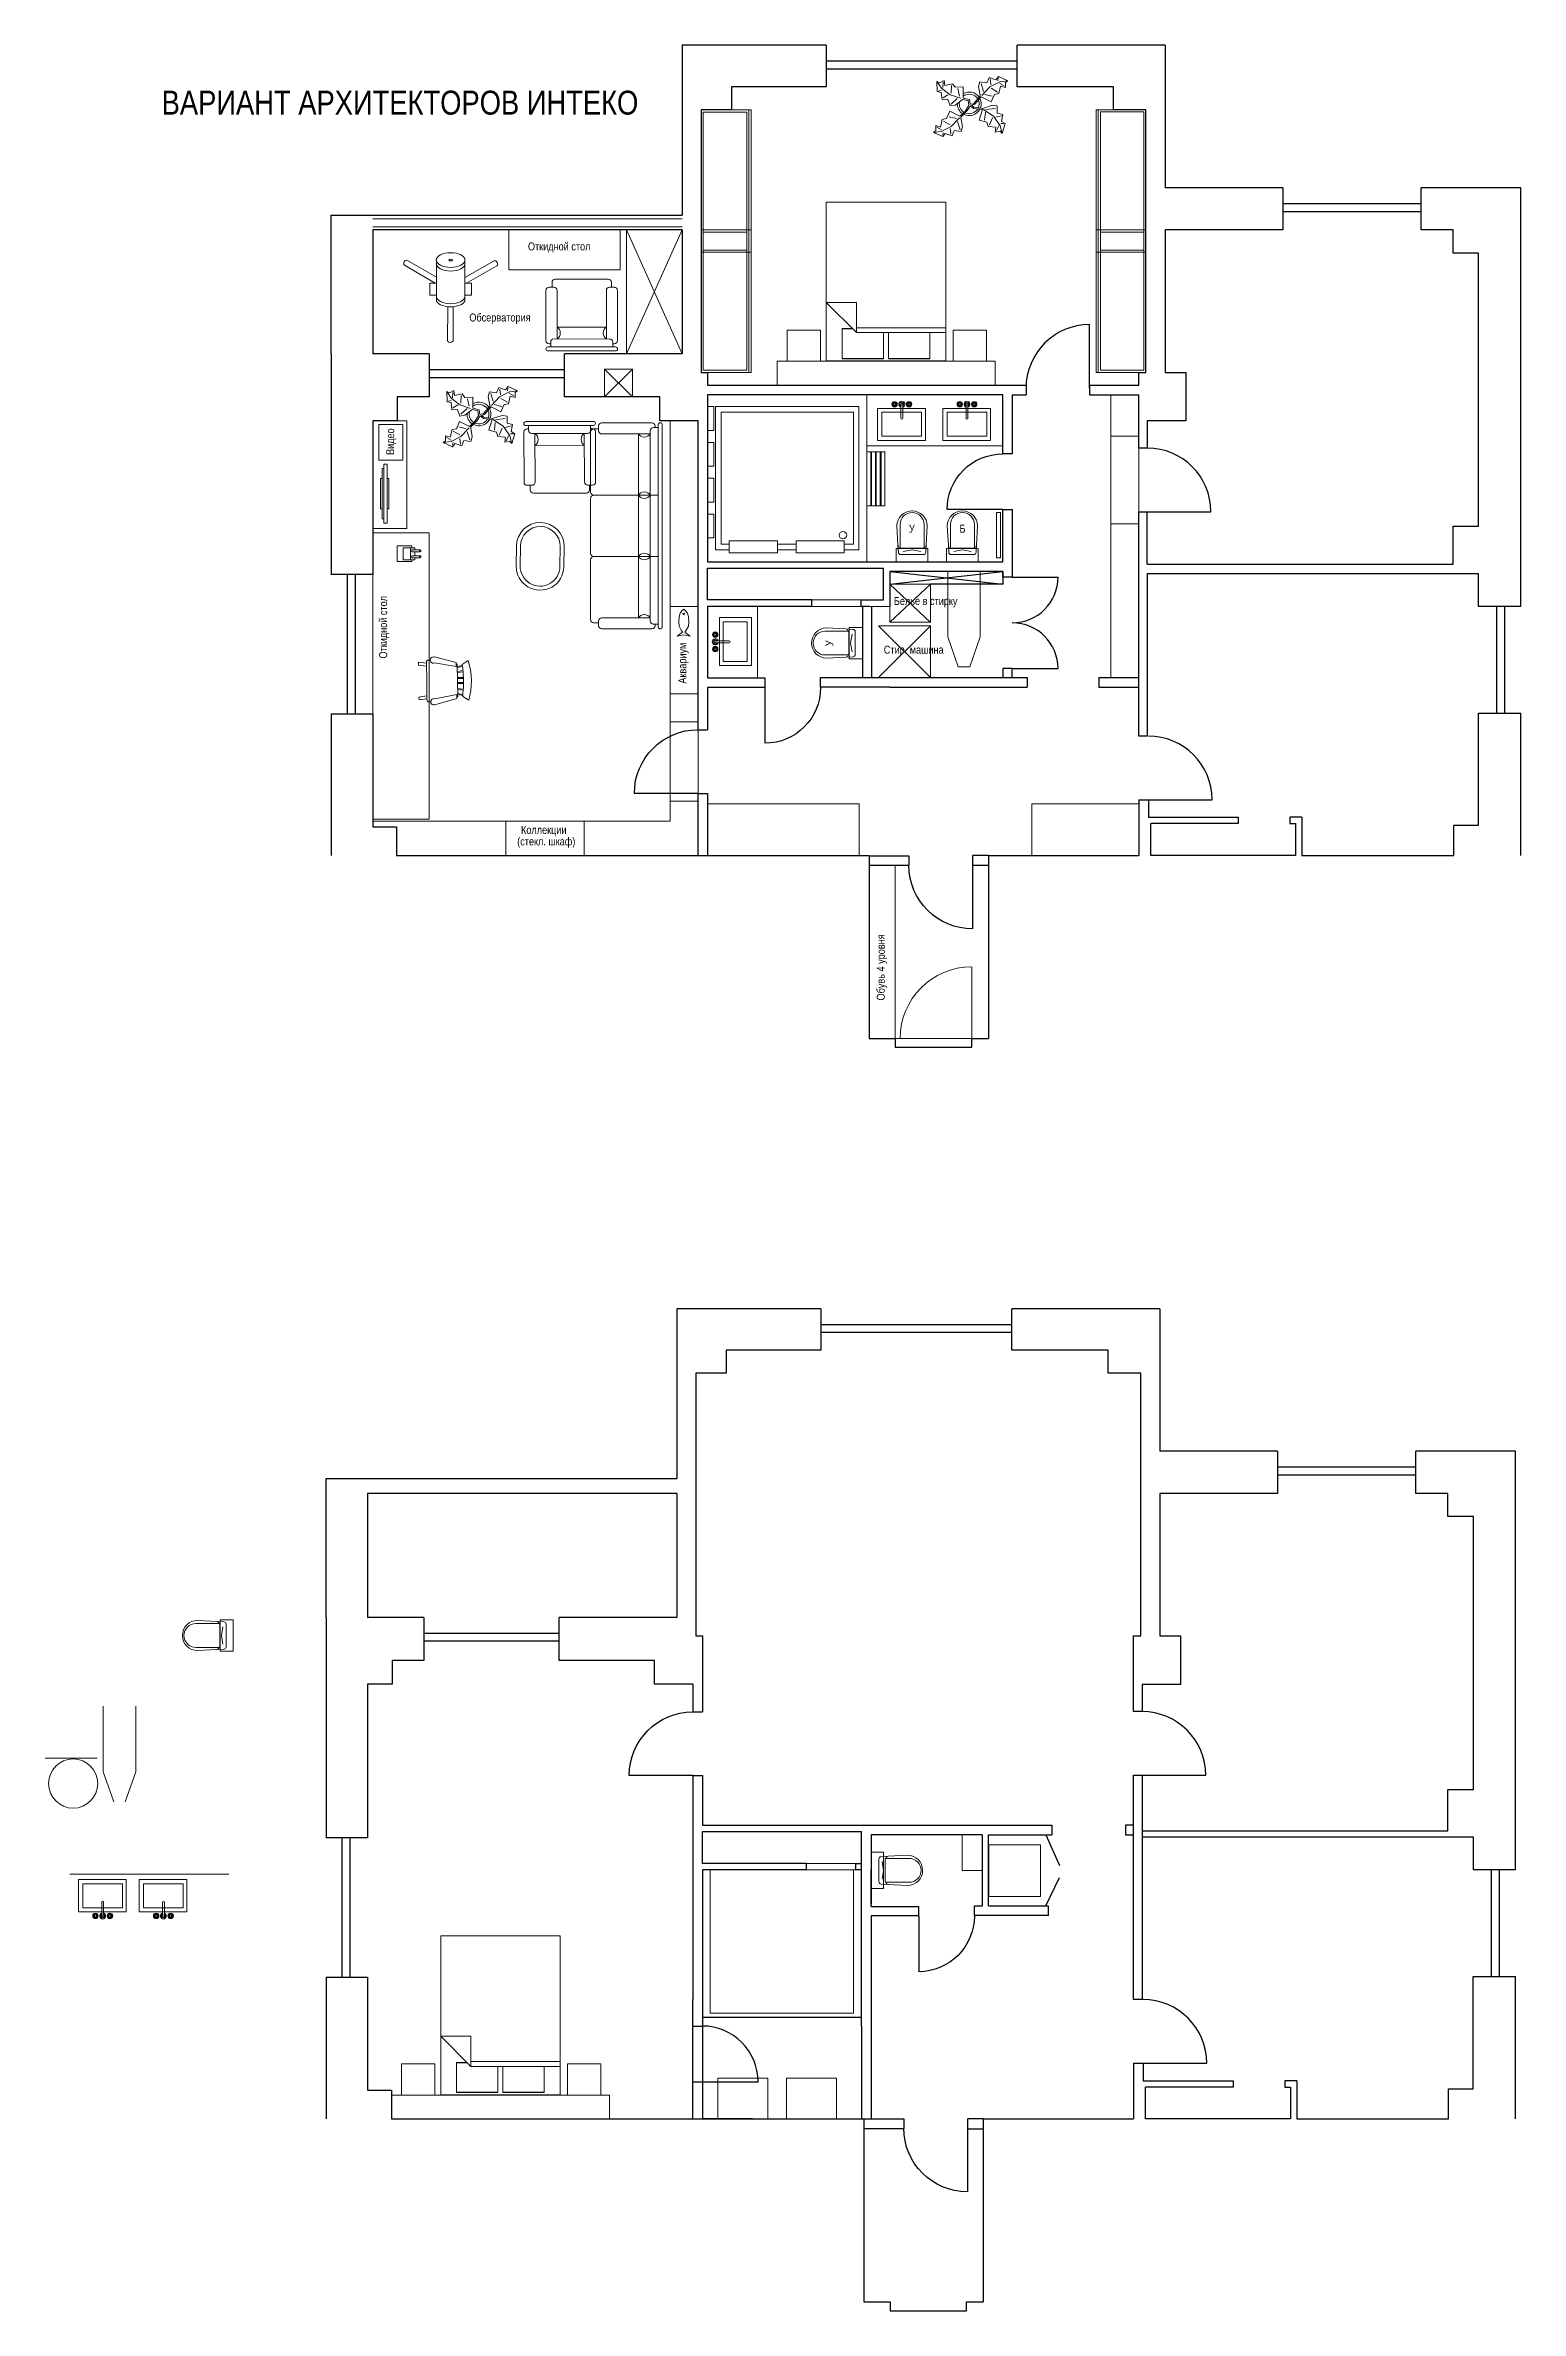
# Model space of a CAD drawing. Header units: inches. Extents: x -1596095 to 1052762, y -907497 to 506843.
# Drawn here: x -270357 to -251814, y -499036 to -470569 of the extents above; entities that cross this region are included whole.
import ezdxf

# ---------------------------------------------------------------- set-up
doc = ezdxf.new("R2010")
doc.units = ezdxf.units.IN
doc.header["$LTSCALE"] = 25
doc.header["$MEASUREMENT"] = 0
doc.layers.add('LAYER_1', color=7, linetype='Continuous')
doc.layers.add('Двери', color=7, linetype='Continuous')
for name, color, linetype, lineweight in [('МЕБЕЛЬ', 5, 'Continuous', 9), ('Названия', 7, 'Continuous', 30), ('Размеры', 1, 'Continuous', 9), ('Стены', 7, 'Continuous', 30)]:
    doc.layers.add(name, color=color, linetype=linetype, lineweight=lineweight)
doc.layers.get('Размеры').off()
doc.styles.get("Standard").update_dxf_attribs({"font": 'ARIALN.TTF'})

msp = doc.modelspace()

# ---------------------------------------------------------------- texts
at = {"layer": 'МЕБЕЛЬ', "color": 5, "ltscale": 3}
for s, p in [('Откидной стол', (-264291.1, -473146.2)), ('(стекл. шкаф)', (-264425.9, -480622.6)), ('Коллекции', (-264377.4, -480478.5))]:
    msp.add_text(s, height=100, dxfattribs=at).set_placement(p)
at = {"layer": 'МЕБЕЛЬ', "ltscale": 3}
for s, p in [('Обсерватория', (-265027.7, -474039.3)), ('Белье в стирку', (-259691.7, -477601.5)), ('Стир. машина', (-259818.6, -478213.3))]:
    msp.add_text(s, height=100, dxfattribs=at).set_placement(p)
at = {"layer": 'МЕБЕЛЬ', "color": 5, "ltscale": 3}
for s, p in [('Видео', (-265972.3, -475716.8)), ('Откидной стол', (-266060.8, -478274.2)), ('Аквариум', (-262300.8, -478590.2)), ('Обувь 4 уровня ', (-259806.5, -482571.8))]:
    msp.add_text(s, height=100, rotation=90, dxfattribs=at).set_placement(p)
at = {"layer": 'Названия', "ltscale": 3}
msp.add_text('ВАРИАНТ АРХИТЕКТОРОВ ИНТЕКО', height=300, dxfattribs=at).set_placement((-268894.6, -471439.2))

# ---------------------------------------------------------------- blocks, each defined once
blk = doc.blocks.new('A$C5D42457A')
at = {"color": 5, "linetype": 'Continuous', "lineweight": 9}
for p, q in [((-2000, -2011), (-2000, -511)), ((-2000, -511), (0, -511)), ((-420, -1631), (-420, -511)), ((-360, -511), (-360, -1631)), ((-360, -711), (-30, -711)), ((-30, -1231), (-360, -1231)), ((-360, -1291), (-30, -1291)), ((-740, -2011), (-360, -1631)), ((-740, -1631), (-740, -2011)), ((-360, -1631), (-740, -1631)), ((-30, -1811), (-410, -1811)), ((0, -2011), (-2000, -2011))]:
    blk.add_line(p, q, dxfattribs=at)
at = {"color": 5, "linetype": 'Continuous'}
for p, q in [((0, -511), (0, -2011)), ((-30, -711), (-30, -1231)), ((-30, -1291), (-30, -1811)), ((-410, -1811), (-410, -1681))]:
    blk.add_line(p, q, dxfattribs=at)
at = {"layer": 'МЕБЕЛЬ', "color": 5, "lineweight": 9, "ltscale": 3}
for points in [[(-390, 0), (0, 0), (0, -419), (-390, -419)], [(-390, -2086), (0, -2086), (0, -2505), (-390, -2505)]]:
    blk.add_lwpolyline(points, close=True, dxfattribs=at)
blk = doc.blocks.new('A$C7BB85279')
at = {"layer": 'МЕБЕЛЬ', "color": 5, "ltscale": 3}
for points in [[(600, 0), (600, -1790), (0, -1790), (0, 0)], [(600, 0), (600, -1790), (627, -1790), (627, 0)], [(573, -28), (573, -1763), (26, -1763), (26, -28)]]:
    blk.add_lwpolyline(points, close=True, dxfattribs=at)
blk = doc.blocks.new('A$C5E3C5713')
at = {"layer": 'МЕБЕЛЬ', "color": 5, "ltscale": 3}
for points in [[(600, 0), (600, -1790), (0, -1790), (0, 0)], [(600, 0), (600, -1790), (627, -1790), (627, 0)], [(573, -28), (573, -1763), (26, -1763), (26, -28)]]:
    blk.add_lwpolyline(points, close=True, dxfattribs=at)
blk = doc.blocks.new('A$C739D3680')
at = {"layer": 'МЕБЕЛЬ', "color": 5, "ltscale": 3}
for points in [[(600, 0), (600, -1790), (0, -1790), (0, 0)], [(600, 0), (600, -1790), (627, -1790), (627, 0)], [(573, -28), (573, -1763), (26, -1763), (26, -28)]]:
    blk.add_lwpolyline(points, close=True, dxfattribs=at)
blk = doc.blocks.new('A$C025A23B8')
at = {"layer": 'Двери', "ltscale": 3}
blk.add_line((0, 0), (-800, 0), dxfattribs=at)
blk.add_arc((0, 0), 800, 180, 270, dxfattribs=at)
blk = doc.blocks.new('_ArchTick')
at = {"color": 0, "linetype": 'ByBlock', "const_width": 0.15}
blk.add_lwpolyline([(-0.5, -0.5), (0.5, 0.5)], dxfattribs=at)
blk = doc.blocks.new('A$C30664437')
for p, q in [((-103, 3), (-109, 3)), ((-94, 12), (-94, 19)), ((-88, 12), (-88, 19)), ((-79, 3), (-72, 3)), ((-12, 22), (-12, 174)), ((12, 174), (12, 22)), ((79, 3), (72, 3)), ((88, 12), (88, 19)), ((94, 12), (94, 19)), ((103, 3), (109, 3)), ((-103, -3), (-109, -3)), ((-94, -12), (-94, -19)), ((-88, -12), (-88, -19)), ((-79, -3), (-72, -3)), ((79, -3), (72, -3)), ((88, -12), (88, -19)), ((94, -12), (94, -19)), ((103, -3), (109, -3))]:
    blk.add_line(p, q)
for centre, radius in [((-91, 0), 34.4), ((-116, 0), 6.99), ((-91, 0), 12.5), ((-91, 25), 6.99), ((-66, 0), 6.99), ((0, 0), 12.5), ((91, 0), 34.4), ((66, 0), 6.99), ((91, 0), 12.5), ((91, 25), 6.99), ((116, 0), 6.99), ((-91, -25), 6.99), ((91, -25), 6.99)]:
    blk.add_circle(centre, radius)
for centre, radius, start, end in [((-91, 0), 25, 106.0953, 163.7658), ((-91, 0), 25, 15.9116, 73.88), ((0, 0), 37.5, 109.6397, 70.3486), ((0, 0), 25, 120.2446, 59.6569), ((0, 174), 12.5, 0, 180), ((91, 0), 25, 105.9211, 163.5587), ((91, 0), 25, 15.7907, 74.7593), ((-91, 0), 25, 195.7907, 254.7593), ((-91, 0), 25, 285.9211, 343.5587), ((91, 0), 25, 195.9116, 253.88), ((91, 0), 25, 286.0953, 343.7658)]:
    blk.add_arc(centre, radius, start, end)
at = {"layer": 'МЕБЕЛЬ', "ltscale": 3, "xscale": 0.03937007873901166, "yscale": 0.03937007873901166, "zscale": 0.03937007873901166}
blk.add_blockref('_ArchTick', (13, 22), dxfattribs=at)
blk = doc.blocks.new('A$C08470E14')
at = {"layer": 'МЕБЕЛЬ', "ltscale": 3}
for points in [[(600, -404), (0, -404), (0, 0), (600, 0)], [(547, -351), (47, -351), (47, -49), (547, -49)]]:
    blk.add_lwpolyline(points, close=True, dxfattribs=at)
at = {"layer": 'МЕБЕЛЬ', "ltscale": 3, "rotation": 180}
blk.add_blockref('A$C30664437', (296, 52), dxfattribs=at)
blk = doc.blocks.new('A$C27866716')
at = {"layer": 'МЕБЕЛЬ', "ltscale": 3}
for points in [[(600, -404), (0, -404), (0, 0), (600, 0)], [(547, -351), (47, -351), (47, -49), (547, -49)]]:
    blk.add_lwpolyline(points, close=True, dxfattribs=at)
at = {"layer": 'МЕБЕЛЬ', "ltscale": 3, "rotation": 180}
blk.add_blockref('A$C30664437', (296, 52), dxfattribs=at)
blk = doc.blocks.new('A$C2E9B66EA')
at = {"layer": 'Двери', "ltscale": 3}
blk.add_line((0, 0), (700, 0), dxfattribs=at)
blk.add_arc((0, 0), 700, 270, 0, dxfattribs=at)
blk = doc.blocks.new('A$C72FA27D4')
at = {"layer": 'МЕБЕЛЬ', "ltscale": 3}
for p, q in [((0, 410), (823, 410)), ((824, 410), (1200, 277)), ((824, 0), (0, 0)), ((824, 0), (1200, 133))]:
    blk.add_line(p, q, dxfattribs=at)
blk = doc.blocks.new('A$C1B43068F')
at = {"layer": 'МЕБЕЛЬ'}
for p, q in [((0, 332), (0, 48)), ((28, 362), (118, 367)), ((40, 300), (60, 190)), ((80, 330), (80, 50)), ((90, 340), (380, 340)), ((118, 367), (360, 380)), ((28, 18), (118, 13)), ((60, 190), (40, 80)), ((90, 40), (380, 40)), ((118, 13), (360, 0))]:
    blk.add_line(p, q, dxfattribs=at)
for centre, radius, start, end in [((30, 332), 30, 93.1692, 179.9894), ((90, 330), 10, 89.9894, 179.9894), ((120, 337), 30, 93.1692, 173.5211), ((360, 190), 190, 269.9894, 89.9894), ((380, 190), 150, 269.9894, 89.9894), ((30, 48), 30, 179.9894, 266.8095), ((90, 50), 10, 179.9894, 269.9894), ((120, 43), 30, 186.4576, 266.8095)]:
    blk.add_arc(centre, radius, start, end, dxfattribs=at)
blk = doc.blocks.new('A$C5A3845E5')
at = {"layer": 'МЕБЕЛЬ', "ltscale": 3}
blk.add_lwpolyline([(0, 167), (395, 167), (395, 0), (0, 0)], close=True, dxfattribs=at)
at = {"layer": 'Размеры', "ltscale": 3, "rotation": 89.99627095683446}
blk.add_blockref('A$C1B43068F', (389, 90), dxfattribs=at)
blk = doc.blocks.new('A$C451F4DEC')
at = {"layer": 'Размеры', "ltscale": 3, "rotation": 89.99627095683446}
blk.add_blockref('A$C1B43068F', (18, -28), dxfattribs=at)
blk = doc.blocks.new('A$C47374DA8')
at = {"layer": 'МЕБЕЛЬ', "ltscale": 3, "rotation": 90}
blk.add_blockref('A$C451F4DEC', (522, 361), dxfattribs=at)
blk = doc.blocks.new('A$C7D656A52')
at = {"layer": 'МЕБЕЛЬ', "ltscale": 3}
blk.add_lwpolyline([(0, 0), (630, 0), (630, 510), (0, 510)], close=True, dxfattribs=at)
blk = doc.blocks.new('POLTRONANINO')
at = {"layer": 'МЕБЕЛЬ'}
for p, q in [((-373, 860), (-373, 800)), ((-333, 900), (333, 900)), ((373, 860), (373, 800)), ((-450, 130), (-450, 760)), ((-410, 800), (-350, 800)), ((-310, 760), (-310, 150)), ((310, 760), (310, 150)), ((410, 800), (350, 800)), ((450, 130), (450, 760)), ((310, 300), (-310, 300)), ((425, 50), (-425, 50)), ((425, 0), (-425, 0)), ((-410, 90), (-390, 90)), ((-390, 50), (-390, 110)), ((-350, 150), (350, 150)), ((390, 50), (390, 110)), ((410, 90), (390, 90))]:
    blk.add_line(p, q, dxfattribs=at)
for centre, radius, start, end in [((-333, 860), 40, 90, 180), ((333, 860), 40, 0, 90), ((-410, 760), 40, 90, 180), ((-350, 760), 40, 0, 90), ((350, 760), 40, 90, 180), ((410, 760), 40, 0, 90), ((-360, 225), 90.3, 303.855, 56.145), ((360, 225), 90.3, 123.855, 236.145), ((-410, 130), 40, 180, 270), ((-425, 25), 25, 90, 270), ((-350, 110), 40, 90, 180), ((350, 110), 40, 0, 90), ((410, 130), 40, 270, 0), ((425, 25), 25, 270, 90)]:
    blk.add_arc(centre, radius, start, end, dxfattribs=at)
blk = doc.blocks.new('A$C095D140C')
at = {"layer": 'МЕБЕЛЬ', "linetype": 'Continuous'}
for p, q in [((0, 550), (0, 300)), ((50, 550), (50, 300)), ((550, 550), (550, 300)), ((600, 550), (600, 300))]:
    blk.add_line(p, q, dxfattribs=at)
at = {"layer": 'МЕБЕЛЬ'}
for centre, radius, start, end in [((300, 550), 300, 0, 180), ((300, 550), 250, 0, 180), ((300, 300), 300, 180, 0), ((300, 300), 250, 180, 0)]:
    blk.add_arc(centre, radius, start, end, dxfattribs=at)
blk = doc.blocks.new('A$C2E6314C3')
at = {"layer": 'МЕБЕЛЬ'}
for p, q in [((770, 2590), (140, 2590)), ((850, 2565), (850, 25)), ((900, 2565), (900, 25)), ((0, 1720), (0, 2473)), ((40, 2513), (100, 2513)), ((40, 2513), (100, 2513)), ((100, 2550), (100, 2490)), ((140, 2450), (750, 2450)), ((140, 2450), (750, 2450)), ((750, 2450), (140, 2450)), ((600, 2450), (600, 140)), ((750, 100), (750, 2490)), ((850, 2530), (790, 2530)), ((810, 2550), (810, 2530)), ((0, 950), (0, 1640)), ((850, 1680), (40, 1680)), ((140, 1680), (750, 1680)), ((0, 870), (0, 117)), ((850, 910), (40, 910)), ((40, 77), (100, 77)), ((100, 40), (100, 100)), ((140, 140), (750, 140)), ((850, 60), (790, 60)), ((810, 40), (810, 60)), ((770, 0), (140, 0))]:
    blk.add_line(p, q, dxfattribs=at)
for centre, radius, start, end in [((140, 2550), 40, 90, 180), ((770, 2550), 40, 0, 90), ((875, 2565), 25, 0, 180), ((40, 2473), 40, 90, 180), ((40, 2473), 40, 90, 180), ((140, 2490), 40, 180, 270), ((140, 2490), 40, 180, 270), ((675, 2500), 90.3, 213.855, 326.145), ((790, 2490), 40, 90, 180), ((40, 1720), 40, 180, 270), ((675, 1630), 90.3, 33.855, 146.145), ((40, 1640), 40, 90, 180), ((675, 1730), 90.3, 213.855, 326.145), ((40, 950), 40, 180, 270), ((40, 870), 40, 90, 180), ((675, 860), 90.3, 33.855, 146.145), ((675, 960), 90.3, 213.855, 326.145), ((40, 117), 40, 180, 270), ((140, 100), 40, 90, 180), ((140, 40), 40, 180, 270), ((675, 90), 90.3, 33.855, 146.145), ((790, 100), 40, 180, 270), ((770, 40), 40, 270, 0), ((875, 25), 25, 180, 0)]:
    blk.add_arc(centre, radius, start, end, dxfattribs=at)
blk = doc.blocks.new('Растение')
at = {"linetype": 'Continuous'}
for p, q in [((-16.2005, 11.4774), (-13.9899, 8.1064)), ((-16.2005, 11.4774), (-14.8639, 10.7964)), ((-16.0159, 6.3329), (-16.2005, 11.4774)), ((-14.8639, 10.7964), (-12.6195, 11.8975)), ((-12.6195, 11.8975), (-12.1909, 9.4345)), ((8.8871, 10.7908), (9.9809, 13.4933)), ((9.9809, 13.4933), (13.3837, 12.301)), ((10.5828, 12.6946), (10.8893, 9.7953)), ((13.3837, 12.301), (14.68, 13.9039)), ((14.5816, 13.2037), (14.3848, 11.8033)), ((14.68, 13.9039), (19.3848, 11.8146)), ((19.3848, 11.8146), (15.3859, 11.3055)), ((19.3848, 11.8146), (18.1868, 10.9119)), ((-14.0069, 5.8704), (-16.0159, 6.3329)), ((-15.3434, 6.5514), (-13.9984, 6.9884)), ((-13.5868, 2.2894), (-14.0069, 5.8704)), ((-13.9899, 8.1064), (-9.5434, 4.7185)), ((-10.6784, 2.491), (-13.5868, 2.2894)), ((-13.3174, 8.325), (-13.0735, 11.0065)), ((-13.1329, 3.1804), (-10.6614, 4.727)), ((-12.1909, 9.4345), (-8.3829, 10.3)), ((-9.5858, -0.8715), (-10.6784, 2.491)), ((-9.5434, 4.7185), (-4.1917, 2.9888)), ((-9.1318, 0.0195), (-5.9793, 2.9025)), ((-8.8369, 9.409), (-9.0894, 5.6095)), ((-8.3829, 10.3), (-7.0549, 8.501)), ((-7.1228, -0.443), (-3.5248, 2.2131)), ((-7.0549, 8.501), (-3.0284, 8.6941)), ((-4.8529, 4.012), (-5.7184, 7.82)), ((-3.5248, 2.2131), (-3.3011, 2.4355)), ((-3.3011, 2.4355), (-0.5306, 1.7947)), ((-3.0284, 8.6941), (-3.0709, 3.1041)), ((-3.0709, 3.1041), (0.0797, 2.3163)), ((-0.5306, 1.7947), (-0.2255, -0.5527)), ((-0.5306, 1.7947), (-0.5306, 1.7947)), ((0.0797, 2.3163), (0.4866, -0.031)), ((0.4866, -0.031), (2.1141, 0.2298)), ((2.1141, 0.2298), (5.4346, 3.9146)), ((6.1032, 3.6844), (2.8262, -0.031)), ((4.6914, 8.8812), (5.3859, 11.2828)), ((4.6914, 8.8812), (5.5014, 4.4831)), ((5.3859, 11.2828), (8.8871, 10.7908)), ((5.4346, 3.9146), (5.5014, 4.4831)), ((5.9878, 10.4842), (7.1971, 6.3869)), ((11.1089, 1.1958), (6.1032, 3.6844)), ((10.3916, 8.7942), (6.2847, 4.4028)), ((7.7005, 4.8881), (11.5025, 3.9967)), ((15.3859, 11.3055), (10.3916, 8.7942)), ((14.2977, 6.1031), (10.9934, 7.9956)), ((12.7005, 4.8994), (11.1089, 1.1958)), ((14.8995, 5.3044), (12.7005, 4.8994)), ((15.7909, 9.1065), (14.8995, 5.3044)), ((15.2875, 10.6053), (17.5907, 9.2105)), ((18.1925, 8.4119), (15.7909, 9.1065)), ((18.1868, 10.9119), (18.1925, 8.4119)), ((-16.8157, -10.7754), (-14.4141, -11.4699)), ((-16.8101, -13.2754), (-16.8157, -10.7754)), ((-14.4141, -11.4699), (-13.5228, -7.6679)), ((-14.0091, -13.669), (-9.0148, -11.1577)), ((-13.5228, -7.6679), (-11.3237, -7.2629)), ((-12.921, -8.4665), (-9.6166, -10.359)), ((-11.3237, -7.2629), (-9.7321, -3.5593)), ((-6.3237, -7.2516), (-10.1257, -6.3602)), ((-9.7321, -3.5593), (-4.7264, -6.0479)), ((-7.1228, -0.443), (-9.5858, -0.8715)), ((-9.0148, -11.1577), (-4.9047, -6.8122)), ((-4.611, -12.8477), (-5.8203, -8.7504)), ((-2.019, -3.6148), (-4.7264, -6.0479)), ((-4.1246, -6.8466), (-4.0579, -6.2781)), ((-3.3146, -11.2447), (-4.1246, -6.8466)), ((-4.0579, -6.2781), (-0.9375, -3.1608)), ((-3.3146, -11.2447), (-4.0092, -13.6463)), ((-2.019, -3.6148), (-0.2255, -0.5527)), ((-0.9375, -3.1608), (0.5883, -0.8135)), ((0.5883, -0.8135), (2.2447, -2.0916)), ((2.8262, -0.031), (1.3003, -0.5527)), ((1.3003, -0.5527), (2.4193, -1.4655)), ((2.2447, -2.0916), (6.7108, -2.6626)), ((2.4193, -1.4655), (6.895, -2.1175)), ((4.943, -7.9659), (6.7108, -2.6626)), ((8.8321, -9.0266), (4.943, -7.9659)), ((11.6605, -0.5413), (6.895, -2.1175)), ((12.3677, -6.1981), (7.219, -2.6772)), ((8.125, -4.0768), (7.7715, -7.9659)), ((8.3544, -2.7453), (13.1973, -2.1704)), ((9.5392, -11.1479), (8.8321, -9.0266)), ((13.4283, -11.5015), (9.5392, -11.1479)), ((10.2463, -10.4408), (11.6605, -6.9053)), ((11.6605, -0.5413), (14.1354, -0.8948)), ((15.5496, -10.7943), (12.3677, -6.1981)), ((16.2567, -5.8446), (13.4283, -6.5517)), ((14.8425, -10.7943), (13.7819, -13.2692)), ((14.1354, -0.8948), (14.1354, -4.4304)), ((14.1354, -4.4304), (16.9638, -5.1375)), ((16.6103, -14.6834), (15.5496, -10.7943)), ((17.3174, -9.7337), (15.9032, -9.7337)), ((16.9638, -5.1375), (16.2567, -8.673)), ((16.2567, -8.673), (18.0245, -9.7337)), ((18.0245, -9.7337), (16.6103, -14.6834)), ((-18.008, -14.1781), (-16.8101, -13.2754)), ((-18.008, -14.1781), (-14.0091, -13.669)), ((-13.3032, -16.2674), (-18.008, -14.1781)), ((-13.9107, -12.9688), (-16.2139, -11.574)), ((-12.0069, -14.6645), (-13.3032, -16.2674)), ((-13.2048, -15.5672), (-13.008, -14.1668)), ((-8.6042, -15.8568), (-12.0069, -14.6645)), ((-9.206, -15.0581), (-9.5126, -12.1588)), ((-7.5103, -13.1543), (-8.6042, -15.8568)), ((-4.0092, -13.6463), (-7.5103, -13.1543)), ((13.0748, -13.9763), (13.4283, -11.5015)), ((15.5496, -13.6228), (13.0748, -13.9763)), ((16.6103, -14.6834), (15.5496, -13.6228))]:
    blk.add_line(p, q, dxfattribs=at)
for centre, radius, start, end in [((0.0308, 0.1664), 6, 178.6147, 235.1169), ((0.0308, 0.1664), 5, 168.1647, 238.6725), ((0, 0), 6.1275, 34.37569, 120.1028), ((-0.0601, -0.2075), 5.2461, 33.82192, 124.9414), ((-0.2664, 0.1682), 5.2775, 338.4094, 20.03007), ((-0.098, 0.1364), 6.1288, 341.2017, 26.09184), ((-0.0234, 0.3825), 6.1492, 242.5812, 331.2714), ((-0.1102, 0.4886), 5.2883, 247.3711, 327.472)]:
    blk.add_arc(centre, radius, start, end, dxfattribs=at)
blk = doc.blocks.new('A$C22630C0F')
at = {"layer": 'МЕБЕЛЬ', "color": 5, "ltscale": 3}
for p, q in [((0, 0), (0, 542)), ((0, 542), (32, 542)), ((32, 0), (0, 0))]:
    blk.add_line(p, q, dxfattribs=at)
for points in [[(63, 721), (32, 721), (32, -179), (63, -179)], [(122, -259), (63, -259), (63, 801), (122, 801)]]:
    blk.add_lwpolyline(points, close=True, dxfattribs=at)
blk.add_lwpolyline([(122, 542), (152, 542), (152, 0), (122, 0)], dxfattribs=at)
blk = doc.blocks.new('A$C670244B7')
at = {"layer": 'Двери', "ltscale": 3}
blk.add_line((0, 0), (700, 0), dxfattribs=at)
blk.add_arc((0, 0), 700, 0, 90, dxfattribs=at)
blk = doc.blocks.new('A$C67A431A4')
at = {"layer": 'МЕБЕЛЬ', "ltscale": 3}
for p, q in [((0, 0), (80, 0)), ((80, 0), (80, -300)), ((80, -300), (0, -300))]:
    blk.add_line(p, q, dxfattribs=at)
blk = doc.blocks.new('A$C3F0D0448')
at = {"layer": 'МЕБЕЛЬ', "ltscale": 3}
for p, q in [((0, 0), (80, 0)), ((80, 0), (80, -300)), ((80, -300), (0, -300))]:
    blk.add_line(p, q, dxfattribs=at)
blk = doc.blocks.new('A$C391F47ED')
at = {"color": 5, "linetype": 'Continuous', "lineweight": 9}
for p, q in [((60, 656), (97, 657)), ((74, 556), (60, 656)), ((97, 657), (111, 557)), ((497, 662), (486, 562)), ((535, 663), (497, 662)), ((524, 562), (535, 663)), ((79, 181), (0, 455)), ((36, 531), (40, 508)), ((299, 559), (61, 556)), ((75, 456), (129, 182)), ((299, 559), (536, 563)), ((525, 462), (479, 187)), ((529, 187), (600, 463)), ((558, 516), (561, 538)), ((105, 107), (56, 31)), ((129, 182), (79, 181)), ((96, 181), (98, 169)), ((510, 175), (98, 169)), ((117, 107), (129, 170)), ((141, 170), (130, 105)), ((191, 170), (181, 100)), ((204, 171), (195, 100)), ((267, 98), (266, 171)), ((279, 172), (280, 98)), ((329, 172), (330, 99)), ((342, 99), (341, 172)), ((404, 173), (415, 102)), ((416, 173), (429, 104)), ((466, 174), (480, 110)), ((479, 187), (529, 187)), ((492, 112), (479, 174)), ((505, 112), (556, 38)), ((510, 175), (511, 187))]:
    blk.add_line(p, q, dxfattribs=at)
for centre, radius, start, end in [((37, 468), 39.5, 342.3278, 199.1976), ((61, 531), 25, 90.7627, 180.7627), ((562, 475), 39.5, 342.3278, 199.1976), ((536, 538), 25, 0.7627, 90.7627), ((295, 849), 852, 253.7012, 287.8242), ((283, 1703), 1606, 263.61, 274.6848), ((283, 1703), 1606, 274.6848, 277.9154)]:
    blk.add_arc(centre, radius, start, end, dxfattribs=at)
blk = doc.blocks.new('A$C26857ADA')
at = {"layer": 'МЕБЕЛЬ', "ltscale": 3}
blk.add_blockref('A$C5A3845E5', (0, 0), dxfattribs=at)
blk.add_text('Б', height=100, dxfattribs=at).set_placement((162, 366))
blk = doc.blocks.new('A$C307C1A4E')
at = {"layer": 'МЕБЕЛЬ', "ltscale": 3}
blk.add_blockref('A$C5A3845E5', (0, 0), dxfattribs=at)
blk.add_text('У', height=100, dxfattribs=at).set_placement((160, 366))
blk = doc.blocks.new('A$C13871F5B')
at = {"layer": 'МЕБЕЛЬ', "ltscale": 3}
for p, q in [((230, -74), (0, -74)), ((50, -754), (50, -74)), ((50, -224), (60, -224)), ((50, -284), (60, -284)), ((60, -74), (60, -754)), ((110, -754), (110, -74)), ((110, -224), (110, -224)), ((110, -224), (120, -224)), ((110, -284), (120, -284)), ((170, -74), (120, -74)), ((120, -74), (120, -754)), ((170, -754), (170, -74)), ((170, -224), (180, -224)), ((170, -284), (180, -284)), ((180, -74), (180, -754)), ((230, -754), (230, -74)), ((50, -544), (60, -544)), ((110, -544), (120, -544)), ((170, -544), (180, -544)), ((0, -754), (230, -754)), ((50, -604), (60, -604)), ((110, -604), (120, -604)), ((120, -754), (110, -754)), ((170, -604), (180, -604)), ((180, -754), (170, -754))]:
    blk.add_line(p, q, dxfattribs=at)

# ---------------------------------------------------------------- linework, layer by layer
at = {"layer": 'Двери', "ltscale": 3}
for p, q in [((-258203.5, -477251.2), (-257628.5, -477251.2)), ((-258203.5, -478401.2), (-257628.5, -478401.2)), ((-257783.9, -493055.6), (-257609.1, -493440.9)), ((-257783.9, -493949.4), (-257609.1, -493592.3)), ((-262099, -496158.5), (-261399, -496158.5))]:
    msp.add_line(p, q, dxfattribs=at)
for centre, radius, start, end in [((-258203.5, -477251.2), 575, 270, 0), ((-258203.5, -478401.2), 575, 0, 90), ((-262099, -496158.5), 700, 0, 90)]:
    msp.add_arc(centre, radius, start, end, dxfattribs=at)
at = {"layer": 'МЕБЕЛЬ', "ltscale": 3}
for p, q in [((-264531.1, -473389.5), (-264531.1, -472889.5)), ((-263131.1, -473389.5), (-263131.1, -472889.5)), ((-258418, -474539.1), (-261160.7, -474539.1)), ((-261160.7, -474539.1), (-261160.7, -474839.1)), ((-258418, -474839.1), (-258418, -474539.1)), ((-263328.5, -474987.9), (-263328.5, -474637.9)), ((-263328.5, -474637.9), (-262978.5, -474637.9)), ((-263328.5, -474637.9), (-262978.5, -474987.9)), ((-262978.5, -474637.9), (-263328.5, -474987.9)), ((-262978.5, -474637.9), (-262978.5, -474987.9)), ((-262033.5, -475109.1), (-262033.5, -475109.1)), ((-262033.5, -475109.1), (-261953.5, -475109.1)), ((-261953.5, -475109.1), (-261953.5, -475409.1)), ((-260133.5, -475109.1), (-261933.5, -475109.1)), ((-261933.5, -475109.1), (-261933.5, -476909.1)), ((-260133.5, -476909.1), (-260133.5, -475109.1)), ((-260033.5, -475703.5), (-260033.5, -474959.1)), ((-258323.7, -475603.5), (-258323.7, -474959.1)), ((-256963.5, -478513), (-256963.5, -474959.1)), ((-266242.1, -475288.2), (-265812.1, -475288.2)), ((-266165, -475332.4), (-265865, -475332.4)), ((-266165, -475782.4), (-266165, -475332.4)), ((-265865, -475332.4), (-265865, -475782.4)), ((-265812.1, -475288.2), (-265812.1, -476640.8)), ((-262503.5, -475288.2), (-262503.5, -480318.7)), ((-261863.5, -476839.1), (-261863.5, -475178.8)), ((-261863.5, -475178.8), (-260201.3, -475178.8)), ((-260201.3, -475178.8), (-260201.3, -476839.1)), ((-261953.5, -475409.1), (-262033.5, -475409.1)), ((-256613.5, -475480.3), (-256963.5, -475480.3)), ((-256613.5, -475630.3), (-256613.5, -476430.2)), ((-265865, -475782.4), (-266165, -475782.4)), ((-260033.5, -475703.5), (-260033.5, -477059.1)), ((-262033.5, -476009.1), (-261953.5, -476009.1)), ((-261953.5, -476009.1), (-261953.5, -476309.1)), ((-261953.5, -476309.1), (-262033.5, -476309.1)), ((-258401.6, -477010.8), (-258401.6, -476438.9)), ((-258401.6, -476438.9), (-258353.4, -476438.9)), ((-258353.4, -476438.9), (-258353.4, -477010.8)), ((-265812.1, -476640.8), (-266242.1, -476640.8)), ((-256613.5, -476580.2), (-256963.5, -476580.2)), ((-265749, -476857.4), (-265934, -476857.4)), ((-265934, -476857.4), (-265934, -477032.4)), ((-265934, -477032.4), (-265934, -477057.4)), ((-265934, -477057.4), (-265749, -477057.4)), ((-265714, -476882.4), (-265859, -476882.4)), ((-265859, -476882.4), (-265859, -477032.4)), ((-265859, -477032.4), (-265714, -477032.4)), ((-265768.4, -476882.4), (-265768.4, -477032.4)), ((-265749, -476882.4), (-265749, -476857.4)), ((-265749, -477057.4), (-265749, -477032.4)), ((-265714, -476907.4), (-265744, -476907.4)), ((-265744, -476932.4), (-265714, -476932.4)), ((-265714, -476982.4), (-265744, -476982.4)), ((-265744, -477007.4), (-265714, -477007.4)), ((-265714, -476907.4), (-265714, -476882.4)), ((-265714, -476907.4), (-265644, -476907.4)), ((-265644, -476932.4), (-265714, -476932.4)), ((-265714, -476932.4), (-265714, -476982.4)), ((-265714, -476982.4), (-265644, -476982.4)), ((-265644, -477007.4), (-265714, -477007.4)), ((-265714, -477032.4), (-265714, -477007.4)), ((-262033.5, -477059.1), (-262033.5, -476959.1)), ((-261933.5, -476909.1), (-261760.7, -476909.1)), ((-261760.7, -476839.1), (-261863.5, -476839.1)), ((-260920.1, -476839.1), (-261156.5, -476839.1)), ((-261156.5, -476909.1), (-260920.1, -476909.1)), ((-260201.3, -476839.1), (-260315.8, -476839.1)), ((-260315.8, -476909.1), (-260133.5, -476909.1)), ((-258353.4, -477010.8), (-258401.6, -477010.8)), ((-259743.1, -477339.1), (-259233.1, -477339.1)), ((-259233.1, -477820.4), (-259743.1, -477339.1)), ((-259743.1, -477815.9), (-259233.1, -477339.1)), ((-259233.1, -477339.1), (-259233.1, -477820.4)), ((-259093.1, -477339.1), (-259093.1, -477339.1)), ((-262503.5, -477619.2), (-262153.5, -477619.2)), ((-262332.4, -477654.7), (-262356.1, -477676.8)), ((-262332.4, -477654.7), (-262308.7, -477676.8)), ((-261403.9, -478513), (-261403.9, -477619.2)), ((-260723.4, -477539.1), (-260103.5, -477539.1)), ((-260723.4, -477619.2), (-260103.5, -477619.2)), ((-259743.1, -477815.9), (-259743.1, -477619.2)), ((-262347.4, -477943.3), (-262413.9, -477995.5)), ((-262390.2, -477750.4), (-262395.7, -477812)), ((-262395.7, -477812), (-262391, -477868.2)), ((-262391, -477868.2), (-262363.3, -477919.6)), ((-262377.5, -477704.5), (-262390.2, -477750.4)), ((-262356.1, -477676.8), (-262377.5, -477704.5)), ((-262363.3, -477919.6), (-262347.4, -477943.3)), ((-262301.6, -477919.6), (-262317.4, -477943.3)), ((-262317.4, -477943.3), (-262250.9, -477995.5)), ((-262308.7, -477676.8), (-262287.3, -477704.5)), ((-262273.9, -477868.2), (-262301.6, -477919.6)), ((-262287.3, -477704.5), (-262274.7, -477750.4)), ((-262274.7, -477750.4), (-262269.1, -477812)), ((-262269.1, -477812), (-262273.9, -477868.2)), ((-259233.1, -477863), (-259883.1, -477863)), ((-259233.1, -477863), (-259883.1, -478513)), ((-259883.1, -477863), (-259233.1, -478513)), ((-259743.1, -477815.9), (-259238, -477815.9)), ((-259233.1, -478513), (-259233.1, -477863)), ((-262413.9, -477995.5), (-262332.4, -477978.9)), ((-262250.9, -477995.5), (-262332.4, -477978.9)), ((-259883.1, -478513), (-259233.1, -478513)), ((-258882.9, -478379.1), (-258738.8, -478379.1)), ((-262503.5, -478719.2), (-262153.5, -478719.2)), ((-262503.5, -479169.1), (-262503.5, -479069.1)), ((-262503.5, -479069.1), (-262153.5, -479069.1)), ((-262153.5, -479069.1), (-262153.5, -480069)), ((-262503.5, -480069), (-262153.5, -480069)), ((-262033.5, -480581.9), (-262033.5, -480099)), ((-262033.5, -480099), (-260126.4, -480099)), ((-260126.4, -480099), (-260126.4, -480753.1)), ((-256613.5, -480099), (-257959.9, -480099)), ((-257959.9, -480099), (-257959.9, -480749)), ((-256613.5, -480749), (-256613.5, -480099)), ((-265892.1, -480318.7), (-266242.1, -480318.7)), ((-265892.1, -480318.7), (-262503.5, -480318.7)), ((-264570.2, -480318.7), (-264570.2, -480749)), ((-263582.9, -480318.7), (-263582.9, -480749)), ((-259673.9, -483049), (-259673.9, -480873.1)), ((-258713.9, -483049), (-258713.9, -482149)), ((-258713.9, -483049), (-259673.9, -483049)), ((-270356.8, -492090.8), (-269706.8, -492090.8)), ((-261999, -493495.8), (-260199, -493495.8)), ((-261999, -495295.8), (-261999, -493495.8)), ((-260788.9, -493415.6), (-260169, -493415.6)), ((-260788.9, -493495.8), (-260169, -493495.8)), ((-260199, -493495.8), (-260199, -495295.8)), ((-260199, -495295.8), (-261999, -495295.8)), ((-256679, -496625.6), (-256679, -495975.6)), ((-263264.5, -496325.6), (-266007.3, -496325.6)), ((-266007.3, -496325.6), (-266007.3, -496625.6)), ((-263264.5, -496625.6), (-263264.5, -496325.6))]:
    msp.add_line(p, q, dxfattribs=at)
at = {"layer": 'МЕБЕЛЬ', "color": 5, "ltscale": 3}
for p, q in [((-263052.8, -472889.5), (-263052.8, -474447.6)), ((-263052.8, -472889.5), (-262352.8, -474447.6)), ((-262352.8, -472889.5), (-263052.8, -474447.6)), ((-265458.5, -473556.2), (-265840.4, -473331.4)), ((-265458.5, -473556.2), (-265840.4, -473331.4)), ((-265442.3, -473484.5), (-265804.9, -473271.1)), ((-265442.3, -473267.3), (-265442.3, -473764.3)), ((-265082.3, -473267.3), (-265082.3, -473764.3)), ((-265082.3, -473487.7), (-264715.4, -473278.4)), ((-265061.1, -473556.2), (-264680.7, -473339.2)), ((-264531.1, -473389.5), (-263131.1, -473389.5)), ((-265442.3, -473556.2), (-265522.6, -473556.2)), ((-265522.6, -473556.2), (-265522.6, -473706.7)), ((-265442.3, -473630.9), (-265442.3, -473556.2)), ((-265442.3, -473706.7), (-265442.3, -473556.2)), ((-265002.1, -473556.2), (-265082.3, -473556.2)), ((-265082.3, -473556.2), (-265082.3, -473706.7)), ((-265002.1, -473630.9), (-265002.1, -473556.2)), ((-265002.1, -473706.7), (-265002.1, -473556.2)), ((-265522.6, -473706.7), (-265442.3, -473706.7)), ((-265298.6, -473854), (-265302.3, -474280.6)), ((-265228.8, -473854.5), (-265232.3, -474281.1)), ((-265082.3, -473706.7), (-265002.1, -473706.7)), ((-258323.7, -475603.5), (-260033.5, -475603.5)), ((-268048.1, -493550), (-270048.1, -493550))]:
    msp.add_line(p, q, dxfattribs=at)
at = {"layer": 'МЕБЕЛЬ', "ltscale": 3}
for points in [[(-266242.1, -480293.6), (-265532.1, -480293.6), (-265532.1, -476695.7), (-266242.1, -476695.7)], [(-261760.7, -476795.4), (-261156.5, -476795.4), (-261156.5, -476946.8), (-261760.7, -476946.8)], [(-260920.1, -476795.4), (-260315.8, -476795.4), (-260315.8, -476946.8), (-260920.1, -476946.8)], [(-259979, -493275.1), (-259820.6, -493275.1), (-259820.6, -493729.2), (-259979, -493729.2)], [(-258581.7, -493505.6), (-258831.7, -493505.6), (-258831.7, -493055.6), (-258581.7, -493055.6)], [(-258498.3, -493831.4), (-257848.3, -493831.4), (-257848.3, -493181.4), (-258498.3, -493181.4)], [(-261904.7, -496625.6), (-261274.7, -496625.6), (-261274.7, -496115.6), (-261904.7, -496115.6)]]:
    msp.add_lwpolyline(points, close=True, dxfattribs=at)
for centre, radius in [((-260332.4, -476724.4), 47.3), ((-262333.2, -477714), 9.55), ((-270005.7, -492411.9), 309.1)]:
    msp.add_circle(centre, radius, dxfattribs=at)
msp.add_arc((-258713.9, -483049), 900, 90, 180, dxfattribs=at)
at = {"layer": 'МЕБЕЛЬ', "color": 5, "ltscale": 3}
for centre, major_axis, ratio, start_param, end_param in [((-265822.7, -473301.2), (17.8, 30.2), 0.7962704, 0, 3.1415927), ((-264698.1, -473308.8), (-17.3, 30.4), 0.7043189, 3.1415927, 6.2831853), ((-265267.3, -474280.9), (-35, 0.2), 0.6264369, 6.2813742, 9.424778)]:
    msp.add_ellipse(centre, major_axis=major_axis, ratio=ratio, start_param=start_param, end_param=end_param, dxfattribs=at)
at = {"layer": 'МЕБЕЛЬ', "color": 5, "ltscale": 3, "extrusion": (0, 0, -1)}
msp.add_ellipse((-265262.7, -473267.3), major_axis=(180.4, 0), ratio=0.5085146, dxfattribs=at)
for centre in [(-265262.3, -473314.5), (-265262.3, -473724.2), (-265262.3, -473764.3)]:
    msp.add_ellipse(centre, major_axis=(-180, 0.7), ratio=0.5095103, start_param=3.1339969, end_param=6.2755895, dxfattribs=at)
at = {"layer": 'МЕБЕЛЬ', "color": 5, "ltscale": 3}
msp.add_ellipse((-265262, -473267.3), major_axis=(22.8, 0), ratio=0.5213936, dxfattribs=at)
at = {"layer": 'МЕБЕЛЬ', "ltscale": 3}
for centre in [(-265744, -476919.9), (-265744, -476994.9)]:
    msp.add_ellipse(centre, major_axis=(0, 12.5), ratio=0.7016165, start_param=0, end_param=3.1415927, dxfattribs=at)
for centre in [(-265644, -476919.9), (-265644, -476994.9)]:
    msp.add_ellipse(centre, major_axis=(0, 12.5), ratio=0.7016165, dxfattribs=at)
at = {"layer": 'Стены', "ltscale": 3}
for p, q in [((-260543.9, -470568.9), (-262352.8, -470568.9)), ((-262352.8, -470568.9), (-262352.8, -472702.5)), ((-260543.9, -470568.9), (-260543.9, -471089.2)), ((-258143.6, -470768.9), (-260543.9, -470768.9)), ((-258143.6, -471089.2), (-258143.6, -470568.9)), ((-256283.9, -470568.9), (-258143.6, -470568.9)), ((-256283.9, -470568.9), (-256283.9, -472359.5)), ((-260543.9, -471089.2), (-261733.5, -471089.2)), ((-261733.5, -471089.2), (-261733.5, -471379.5)), ((-258143.6, -470868.9), (-260543.9, -470868.9)), ((-256933.3, -471089.2), (-258143.6, -471089.2)), ((-256933.3, -471379.5), (-256933.3, -471089.2)), ((-261733.5, -471379.5), (-262113.8, -471379.5)), ((-262113.8, -471379.5), (-262113.8, -474679)), ((-256523.2, -471379.5), (-256933.3, -471379.5)), ((-256523.2, -474679), (-256523.2, -471379.5)), ((-254804.1, -472359.5), (-256283.9, -472359.5)), ((-254804.1, -472359.5), (-254804.1, -472889.5)), ((-253064.4, -472889.5), (-253064.4, -472359.5)), ((-251814, -472359.5), (-253064.4, -472359.5)), ((-251814, -477619.5), (-251814, -472359.5)), ((-266762.4, -474447.6), (-266762.4, -472702.5)), ((-266762.4, -472702.5), (-262352.8, -472702.5)), ((-253064.4, -472559.5), (-254804.1, -472559.5)), ((-253064.4, -472659.5), (-254804.1, -472659.5)), ((-262352.8, -472889.5), (-266242.1, -472889.5)), ((-266242.1, -472889.5), (-266242.1, -474447.6)), ((-262352.8, -472889.5), (-262352.8, -474447.6)), ((-254804.1, -472889.5), (-256283.9, -472889.5)), ((-256283.9, -472889.5), (-256283.9, -474679)), ((-252664.2, -472889.5), (-253064.4, -472889.5)), ((-252664.2, -473179.7), (-252664.2, -472889.5)), ((-252343.6, -473179.7), (-252664.2, -473179.7)), ((-252343.6, -476609.9), (-252343.6, -473179.7)), ((-266762.4, -474447.6), (-266762.4, -477218.6)), ((-265532.9, -474447.6), (-266242.1, -474447.6)), ((-265532.9, -474447.6), (-265532.9, -474987.9)), ((-263833.4, -474987.9), (-263833.4, -474447.6)), ((-262352.8, -474447.6), (-263833.4, -474447.6)), ((-263833.4, -474647.6), (-265532.9, -474647.6)), ((-263833.4, -474747.6), (-265532.9, -474747.6)), ((-262113.8, -474679), (-262033.5, -474679)), ((-262033.5, -474679), (-262033.5, -474839.1)), ((-256613.5, -474679), (-256523.2, -474679)), ((-256613.5, -474838.8), (-256613.5, -474679)), ((-256283.9, -474679), (-256023.8, -474679)), ((-256023.8, -474679), (-256023.8, -475289.2)), ((-265532.9, -474987.9), (-265932.5, -474987.9)), ((-265932.5, -474987.9), (-265932.5, -475288.2)), ((-262633.8, -474987.9), (-263833.4, -474987.9)), ((-262633.8, -475288.2), (-262633.8, -474987.9)), ((-262033.5, -474839.1), (-258031.2, -474839.1)), ((-262033.5, -474959.1), (-262033.5, -475198.9)), ((-258323.7, -474959.1), (-262033.5, -474959.1)), ((-258323.7, -475703.5), (-258323.7, -474959.1)), ((-258203.5, -474959.1), (-258203.5, -475703.5)), ((-258203.5, -474959.1), (-258031.2, -474959.1)), ((-258031.2, -474839.1), (-258031.2, -474959.1)), ((-257231.3, -474838.8), (-256613.5, -474838.8)), ((-257231.3, -474838.8), (-257231.3, -474959.1)), ((-257231.3, -474959.1), (-256613.5, -474959.1)), ((-256613.5, -475289.2), (-256613.5, -474959.1)), ((-265932.5, -475288.2), (-266242.1, -475288.2)), ((-266242.1, -475288.2), (-266242.1, -477218.6)), ((-262153.5, -475288.2), (-262633.8, -475288.2)), ((-262153.5, -479169.2), (-262153.5, -475288.2)), ((-262033.5, -475198.9), (-262033.5, -477059.1)), ((-256613.5, -475630.3), (-256613.5, -475289.2)), ((-256023.8, -475289.2), (-256507.6, -475289.2)), ((-256507.6, -475289.2), (-256507.6, -475630.3)), ((-256507.6, -475630.3), (-256613.5, -475630.3)), ((-258203.5, -475703.5), (-258323.7, -475703.5)), ((-258323.7, -477059.1), (-258323.7, -476403.5)), ((-258323.7, -476403.5), (-258203.5, -476403.5)), ((-258203.5, -476403.5), (-258203.5, -477179.1)), ((-256613.5, -479249.1), (-256613.5, -476430.2)), ((-256613.5, -476430.2), (-256507.6, -476430.2)), ((-256507.6, -477090.2), (-256507.6, -476430.2)), ((-252664.2, -477090.2), (-252664.2, -476609.9)), ((-252664.2, -476609.9), (-252343.6, -476609.9)), ((-262033.5, -477059.1), (-259743.1, -477059.1)), ((-259743.1, -477059.1), (-258323.7, -477059.1)), ((-256507.6, -477090.2), (-252664.2, -477090.2)), ((-266242.1, -477218.6), (-266762.4, -477218.6)), ((-266562.4, -477218.6), (-266562.4, -478968.2)), ((-266462.4, -477218.6), (-266462.4, -478968.2)), ((-262033.5, -477539.1), (-262033.5, -477139.1)), ((-262033.5, -477139.1), (-259823.1, -477139.1)), ((-259823.1, -477539.1), (-259823.1, -477139.1)), ((-259743.1, -477179.1), (-259743.1, -477619.2)), ((-258323.7, -477179.1), (-259743.1, -477179.1)), ((-259743.1, -477339.1), (-258323.7, -477179.1)), ((-259743.1, -477179.1), (-258323.7, -477339.1)), ((-258323.7, -477339.1), (-259233.1, -477339.1)), ((-258323.7, -477251.2), (-258323.7, -477179.1)), ((-258323.7, -477179.1), (-258323.7, -477339.1)), ((-258203.5, -477251.2), (-258323.7, -477251.2)), ((-258203.5, -477179.1), (-258203.5, -477251.2)), ((-252343.6, -477209.9), (-256507.6, -477209.9)), ((-256507.6, -477209.9), (-256507.6, -479249.1)), ((-252343.6, -477619.5), (-252343.6, -477209.9)), ((-260723.4, -477539.1), (-262033.5, -477539.1)), ((-260723.4, -477619.2), (-262033.5, -477619.2)), ((-262033.5, -477619.2), (-262033.5, -478519.2)), ((-260723.4, -477619.2), (-260723.4, -477539.1)), ((-260103.5, -477619.2), (-260103.5, -477539.1)), ((-260103.5, -477539.1), (-259823.1, -477539.1)), ((-260003.1, -477619.2), (-260103.5, -477619.2)), ((-260087, -477619.2), (-260087, -478513)), ((-260083.5, -477618.2), (-259743.1, -477619.2)), ((-259967, -478512), (-259967, -477618.2)), ((-251814, -477619.5), (-252343.6, -477619.5)), ((-252114, -478959.3), (-252114, -477619.5)), ((-252014, -478959.3), (-252014, -477619.5)), ((-262033.5, -478519.2), (-261313.1, -478519.2)), ((-261313.1, -478519.2), (-261313.1, -478639.2)), ((-260613.1, -478633), (-260613.1, -478513)), ((-260613.1, -478513), (-259883.1, -478513)), ((-259883.1, -478513), (-258017.2, -478513)), ((-258203.5, -478401.2), (-258323.7, -478401.2)), ((-258323.7, -478401.2), (-258323.7, -478513)), ((-258203.5, -478513), (-258203.5, -478401.2)), ((-258017.2, -478513), (-258017.2, -478633)), ((-257117.2, -478513), (-257117.2, -478633)), ((-257117.2, -478513), (-256613.5, -478513)), ((-261313.1, -478639.2), (-262033.5, -478639.2)), ((-262033.5, -478639.2), (-262033.5, -479169.1)), ((-259743.1, -478633), (-260613.1, -478633)), ((-259743.1, -478633), (-258017.2, -478633)), ((-257117.2, -478633), (-256613.5, -478633)), ((-266762.4, -478968.2), (-266762.4, -480749)), ((-266762.4, -478968.2), (-266242.1, -478968.2)), ((-266242.1, -478968.2), (-266242.1, -480388.3)), ((-252344, -480369.5), (-252344, -478959.3)), ((-252344, -478959.3), (-251814, -478959.3)), ((-251814, -480749), (-251814, -478959.3)), ((-262153.5, -479169.2), (-262033.5, -479169.1)), ((-256507.6, -479249.1), (-256613.5, -479249.1)), ((-262153.5, -480749), (-262153.5, -479969)), ((-262153.5, -479969), (-262033.5, -479969)), ((-262033.5, -479969), (-262033.5, -480749)), ((-256613.5, -480049), (-256613.5, -480749)), ((-256613.5, -480049), (-256493.5, -480049)), ((-256493.5, -480049), (-256493.5, -480269)), ((-266242.1, -480388.3), (-265941.8, -480388.3)), ((-265941.8, -480388.3), (-265941.8, -480749)), ((-256493.5, -480269), (-255363.5, -480269)), ((-256463.9, -480749), (-256463.9, -480349)), ((-255363.5, -480349.2), (-256463.9, -480349)), ((-255363.5, -480269), (-255363.5, -480349.2)), ((-254563.9, -480269), (-254714.1, -480269)), ((-254714.1, -480269), (-254714.1, -480349)), ((-254714.1, -480349), (-254643.6, -480349)), ((-254643.6, -480349), (-254643.6, -480749)), ((-254563.9, -480269), (-254563.9, -480749)), ((-252653.9, -480749), (-252653.9, -480369.5)), ((-252653.9, -480369.5), (-252344, -480369.5)), ((-252344, -480369.5), (-252344, -480369.5)), ((-265941.8, -480749), (-260003.9, -480749)), ((-260003.9, -480749), (-260003.9, -483049)), ((-260003.9, -480753.1), (-259502.5, -480753.1)), ((-259502.5, -480753.1), (-259502.5, -480873.1)), ((-258503.9, -480749), (-258702.6, -480749)), ((-258702.6, -480752.9), (-258702.6, -480873.1)), ((-258503.9, -480749), (-258503.9, -483049)), ((-258503.9, -480749), (-256613.5, -480749)), ((-254643.6, -480749), (-256463.9, -480749)), ((-254563.9, -480749), (-252653.9, -480749)), ((-260003.9, -480873.1), (-259502.5, -480873.1)), ((-258702.6, -480873.1), (-258503.9, -480873.1)), ((-260003.9, -483049), (-259673.9, -483049)), ((-259673.9, -483049), (-259673.9, -483159)), ((-258713.9, -483049), (-258503.9, -483049)), ((-258713.9, -483159), (-258713.9, -483049)), ((-259673.9, -483159), (-258713.9, -483159)), ((-260609.4, -486445.4), (-262418.3, -486445.4)), ((-262418.3, -486445.4), (-262418.3, -488579)), ((-260609.4, -486445.4), (-260609.4, -486965.7)), ((-258209.1, -486965.7), (-258209.1, -486445.4)), ((-256349.4, -486445.4), (-258209.1, -486445.4)), ((-256349.4, -486445.4), (-256349.4, -488236.1)), ((-258209.1, -486645.4), (-260609.4, -486645.4)), ((-258209.1, -486745.4), (-260609.4, -486745.4)), ((-260609.4, -486965.7), (-261799, -486965.7)), ((-261799, -486965.7), (-261799, -487256)), ((-256998.8, -486965.7), (-258209.1, -486965.7)), ((-256998.8, -487256), (-256998.8, -486965.7)), ((-261799, -487256), (-262179.3, -487256)), ((-262179.3, -487256), (-262179.3, -490555.6)), ((-256588.7, -487256), (-256998.8, -487256)), ((-256588.7, -490555.6), (-256588.7, -487256)), ((-254869.6, -488236.1), (-256349.4, -488236.1)), ((-254869.6, -488236.1), (-254869.6, -488766)), ((-253129.9, -488436.1), (-254869.6, -488436.1)), ((-253129.9, -488766), (-253129.9, -488236.1)), ((-251879.5, -488236.1), (-253129.9, -488236.1)), ((-251879.5, -493496), (-251879.5, -488236.1)), ((-266827.9, -490324.1), (-266827.9, -488579)), ((-266827.9, -488579), (-262418.3, -488579)), ((-262418.3, -488766), (-266307.7, -488766)), ((-266307.7, -488766), (-266307.7, -490324.1)), ((-262418.3, -488766), (-262418.3, -490324.1)), ((-254869.6, -488766), (-256349.4, -488766)), ((-256349.4, -488766), (-256349.4, -490555.6)), ((-253129.9, -488536.1), (-254869.6, -488536.1)), ((-252729.7, -488766), (-253129.9, -488766)), ((-252729.7, -489056.3), (-252729.7, -488766)), ((-252409.1, -489056.3), (-252729.7, -489056.3)), ((-252409.1, -492486.4), (-252409.1, -489056.3)), ((-266827.9, -490324.1), (-266827.9, -493095.1)), ((-265598.4, -490324.1), (-266307.7, -490324.1)), ((-265598.4, -490324.1), (-265598.4, -490864.5)), ((-263898.9, -490864.5), (-263898.9, -490324.1)), ((-262418.3, -490324.1), (-263898.9, -490324.1)), ((-263898.9, -490524.1), (-265598.4, -490524.1)), ((-263898.9, -490624.1), (-265598.4, -490624.1)), ((-262179.3, -490555.6), (-262099, -490555.6)), ((-262099, -490555.6), (-262099, -491075.4)), ((-256679, -490555.6), (-256588.7, -490555.6)), ((-256679, -491165.7), (-256679, -490555.6)), ((-256349.4, -490555.6), (-256089.4, -490555.6)), ((-256089.4, -490555.6), (-256089.4, -491165.7)), ((-265598.4, -490864.5), (-265998, -490864.5)), ((-265998, -490864.5), (-265998, -491164.7)), ((-262699.3, -490864.5), (-263898.9, -490864.5)), ((-262699.3, -491164.7), (-262699.3, -490864.5)), ((-262099, -490935.6), (-262099, -491075.4)), ((-256679, -491165.7), (-256679, -490935.6)), ((-265998, -491164.7), (-266307.7, -491164.7)), ((-266307.7, -491164.7), (-266307.7, -493095.1)), ((-262219, -491164.7), (-262699.3, -491164.7)), ((-262219, -491164.7), (-262219, -491511.4)), ((-262099, -491075.4), (-262099, -491511.4)), ((-256679, -491506.8), (-256679, -491165.7)), ((-256089.4, -491165.7), (-256573.1, -491165.7)), ((-256573.1, -491165.7), (-256573.1, -491506.8)), ((-262219, -491511.4), (-262099, -491511.4)), ((-256573.1, -491506.8), (-256679, -491506.8)), ((-262219, -492311.3), (-262099, -492311.3)), ((-262219, -492311.3), (-262219, -495125.7)), ((-262099, -492311.3), (-262099, -492935.6)), ((-256679, -495125.7), (-256679, -492306.7)), ((-256679, -492306.7), (-256573.1, -492306.7)), ((-256573.1, -492306.7), (-256573.1, -495125.7)), ((-252729.7, -493006.7), (-252729.7, -492486.4)), ((-252729.7, -492486.4), (-252409.1, -492486.4)), ((-262099, -492935.6), (-257708.3, -492935.6)), ((-262099, -493415.6), (-262099, -493015.6)), ((-262099, -493015.6), (-260099, -493015.6)), ((-260099, -495458.5), (-260099, -493015.6)), ((-257708.3, -492935.6), (-257708.3, -493055.6)), ((-256679, -492935.6), (-256779, -492935.6)), ((-256779, -492935.6), (-256779, -493055.6)), ((-256573.1, -493006.7), (-252729.7, -493006.7)), ((-266307.7, -493095.1), (-266827.9, -493095.1)), ((-266627.9, -493095.1), (-266627.9, -494844.7)), ((-266527.9, -493095.1), (-266527.9, -494844.7)), ((-258581.7, -493055.6), (-259979, -493055.6)), ((-259979, -493055.6), (-259979, -493927.9)), ((-258578.3, -493949.4), (-258578.3, -493055.6)), ((-258503.3, -493949.4), (-258503.3, -493055.6)), ((-258503.3, -493055.6), (-257708.3, -493055.6)), ((-256779, -493055.6), (-256679, -493055.6)), ((-252409.1, -493086.4), (-256573.1, -493086.4)), ((-252409.1, -493496), (-252409.1, -493086.4)), ((-260788.9, -493415.6), (-262099, -493415.6)), ((-262099, -493495.8), (-262099, -495125.7)), ((-260788.9, -493495.8), (-262099, -493495.8)), ((-260788.9, -493495.8), (-260788.9, -493415.6)), ((-260169, -493495.8), (-260169, -493415.6)), ((-260169, -493415.6), (-260099, -493415.6)), ((-260099, -493495.8), (-260169, -493495.8)), ((-259979, -493955.6), (-259979, -493495.8)), ((-251879.5, -493496), (-252409.1, -493496)), ((-252179.5, -494835.8), (-252179.5, -493496)), ((-252079.5, -494835.8), (-252079.5, -493496)), ((-259979, -493955.6), (-259380.2, -493955.6)), ((-259380.2, -494075.6), (-259979, -494075.6)), ((-259979, -494075.6), (-259979, -495458.5)), ((-259380.2, -494075.6), (-259380.2, -493955.6)), ((-258680.2, -494069.4), (-258680.2, -493949.4)), ((-258680.2, -493949.4), (-258578.3, -493949.4)), ((-257748.3, -494069.4), (-258680.2, -494069.4)), ((-258358.3, -494069.4), (-258580.2, -494069.4)), ((-258503.3, -493949.4), (-257753.3, -493949.4)), ((-257753.3, -493949.4), (-257753.3, -494069.4)), ((-266827.9, -494844.7), (-266827.9, -496625.6)), ((-266827.9, -494844.7), (-266307.7, -494844.7)), ((-266307.7, -494844.7), (-266307.7, -496264.8)), ((-252409.5, -496246), (-252409.5, -494835.8)), ((-252409.5, -494835.8), (-251879.5, -494835.8)), ((-251879.5, -496625.6), (-251879.5, -494835.8)), ((-262219, -496625.6), (-262219, -495125.7)), ((-262099, -495125.7), (-262099, -496625.6)), ((-256573.1, -495125.7), (-256679, -495125.7)), ((-262219, -495458.5), (-262099, -495458.5)), ((-262099, -495345.8), (-260099, -495345.8)), ((-260099, -495458.5), (-260099, -496625.6)), ((-259979, -495458.5), (-259979, -496625.6)), ((-262219, -496158.5), (-262099, -496158.5)), ((-256679, -495925.6), (-256679, -496625.6)), ((-256679, -495925.6), (-256559, -495925.6)), ((-256559, -495925.6), (-256559, -496145.6)), ((-256559, -496145.6), (-255429, -496145.6)), ((-255429, -496145.6), (-255429, -496225.7)), ((-254629.4, -496145.6), (-254779.6, -496145.6)), ((-254779.6, -496145.6), (-254779.6, -496225.5)), ((-254629.4, -496145.6), (-254629.4, -496625.6)), ((-266307.7, -496264.8), (-266007.3, -496264.8)), ((-266007.3, -496264.8), (-266007.3, -496625.6)), ((-260099, -496295.9), (-260099, -496295.9)), ((-256529.4, -496625.6), (-256529.4, -496225.5)), ((-255429, -496225.7), (-256529.4, -496225.5)), ((-254779.6, -496225.5), (-254709.1, -496225.5)), ((-254709.1, -496225.5), (-254709.1, -496625.6)), ((-252719.4, -496625.6), (-252719.4, -496246)), ((-252719.4, -496246), (-252409.5, -496246)), ((-252409.5, -496246), (-252409.5, -496246)), ((-266007.3, -496625.6), (-260069.4, -496625.6)), ((-260069.4, -496625.6), (-260069.4, -498925.6)), ((-260069.4, -496625.6), (-259568, -496625.6)), ((-259568, -496625.6), (-259568, -496745.6)), ((-258569.4, -496625.6), (-258768.1, -496625.6)), ((-258768.1, -496629.4), (-258768.1, -496749.7)), ((-258569.4, -496625.6), (-258569.4, -498925.6)), ((-258569.4, -496625.6), (-256679, -496625.6)), ((-254709.1, -496625.6), (-256529.4, -496625.6)), ((-254629.4, -496625.6), (-252719.4, -496625.6)), ((-260069.4, -496745.6), (-259568, -496745.6)), ((-258768.1, -496749.7), (-258569.4, -496749.7)), ((-260069.4, -498925.6), (-259739.4, -498925.6)), ((-259739.4, -498925.6), (-259739.4, -499035.6)), ((-258779.4, -498925.6), (-258569.4, -498925.6)), ((-258779.4, -499035.6), (-258779.4, -498925.6)), ((-259739.4, -499035.6), (-258779.4, -499035.6))]:
    msp.add_line(p, q, dxfattribs=at)
at = {"layer": 'Стены', "color": 5, "lineweight": 9, "ltscale": 3}
for p, q in [((-262352.8, -472750.4), (-266242.1, -472750.4)), ((-262352.8, -472850.4), (-266242.1, -472850.4))]:
    msp.add_line(p, q, dxfattribs=at)
at = {"layer": 'Стены', "ltscale": 3}
msp.add_lwpolyline([(-262099, -496625.6), (-261469, -496625.6), (-261469, -496625.6), (-262099, -496625.6)], close=True, dxfattribs=at)

# ---------------------------------------------------------------- block references
at = {"layer": 'LAYER_1', "ltscale": 3, "rotation": 359.2474277243612}
msp.add_blockref('A$C095D140C', (-264442.9, -477411.3), dxfattribs=at)
at = {"layer": 'Двери', "ltscale": 3}
msp.add_blockref('A$C13871F5B', (-260033.5, -475603.5), dxfattribs=at)
at = {"layer": 'МЕБЕЛЬ', "xscale": 25, "yscale": 25, "zscale": 25}
for p in [(-258745.4, -471308.9), (-264907.3, -475205.8)]:
    msp.add_blockref('Растение', p, dxfattribs=at)
at = {"layer": 'МЕБЕЛЬ', "ltscale": 3}
for name, p in [('A$C7BB85279', (-262113.8, -471379.5)), ('A$C5E3C5713', (-262113.8, -472889.5)), ('A$C67A431A4', (-262033.5, -475559.1)), ('A$C3F0D0448', (-262033.5, -476459.1)), ('A$C307C1A4E', (-259662.1, -477059.1)), ('A$C26857ADA', (-259029.4, -477059.1))]:
    msp.add_blockref(name, p, dxfattribs=at)
for name, p, rotation in [('A$C739D3680', (-256523.2, -473169.1), 180), ('A$C739D3680', (-256523.2, -474679), 180), ('A$C72FA27D4', (-259015.8, -477179.1), 270), ('A$C307C1A4E', (-260087, -478279.2), 90), ('A$C391F47ED', (-265004.1, -478855.1), 90), ('A$C5A3845E5', (-267993.7, -490750.1), 90), ('A$C72FA27D4', (-269629.5, -491440.8), 270)]:
    msp.add_blockref(name, p, dxfattribs=dict(at, rotation=rotation))
at = {"layer": 'МЕБЕЛЬ'}
for p, rotation in [((-263615.2, -474409.4), 359.9984737862257), ((-263893.1, -475296.3), 180.2214740110619)]:
    msp.add_blockref('POLTRONANINO', p, dxfattribs=dict(at, rotation=rotation))
at = {"layer": 'МЕБЕЛЬ', "color": 5, "ltscale": 3, "xscale": -1}
for name, p in [('A$C27866716', (-259296.4, -475130.9)), ('A$C08470E14', (-258477, -475130.9))]:
    msp.add_blockref(name, p, dxfattribs=at)
at = {"layer": 'МЕБЕЛЬ', "ltscale": 3, "xscale": 0.6999999999970896, "yscale": 0.6999999999970896, "zscale": 0.6999999999970896}
msp.add_blockref('A$C22630C0F', (-266145.4, -476392.5), dxfattribs=at)
at = {"layer": 'МЕБЕЛЬ', "color": 5, "ltscale": 3}
for name, p, rotation in [('A$C27866716', (-261884.8, -478361), 90), ('A$C08470E14', (-269339.5, -494022.7), 180), ('A$C27866716', (-268576.7, -494022.7), 180)]:
    msp.add_blockref(name, p, dxfattribs=dict(at, rotation=rotation))
at = {"layer": 'МЕБЕЛЬ', "ltscale": 3, "xscale": -1}
msp.add_blockref('A$C47374DA8', (-259330.4, -493691.4), dxfattribs=at)
at = {"layer": 'Размеры', "ltscale": 3}
for p, rotation in [((-257231.3, -474878.8), 270), ((-256507.6, -476430.2), 180), ((-256493.5, -480049), 180), ((-256573.1, -492306.7), 180), ((-256559, -495925.6), 180)]:
    msp.add_blockref('A$C025A23B8', p, dxfattribs=dict(at, rotation=rotation))
msp.add_blockref('A$C2E6314C3', (-263503.1, -477902.2), dxfattribs=at)
at = {"layer": 'Размеры', "ltscale": 3, "xscale": -1}
for p, rotation in [((-262153.5, -479969), 180), ((-258702.5, -480872.8), 270), ((-262219, -492311.3), 180), ((-258768, -496741.5), 270)]:
    msp.add_blockref('A$C025A23B8', p, dxfattribs=dict(at, rotation=rotation))
at = {"layer": 'Стены', "ltscale": 3, "rotation": 270}
for p in [(-258529.8, -474539.1), (-263376.3, -496325.6)]:
    msp.add_blockref('A$C5D42457A', p, dxfattribs=at)
at = {"layer": 'Стены', "ltscale": 3, "xscale": -1}
msp.add_blockref('A$C670244B7', (-258323.5, -476403.5), dxfattribs=at)
at = {"layer": 'Стены', "ltscale": 3, "xscale": -1, "rotation": 90}
for p in [(-261313.1, -478639.2), (-259380.2, -494075.6)]:
    msp.add_blockref('A$C2E9B66EA', p, dxfattribs=at)
at = {"layer": 'Стены', "ltscale": 3}
msp.add_blockref('A$C7D656A52', (-261042.9, -496625.6), dxfattribs=at)

msp.set_redraw_order([(e.dxf.handle, doc.entitydb.next_handle()) for e in msp.query("TEXT MTEXT ATTDEF DIMENSION ARC_DIMENSION")])  # texts and dimensions are drawn at this point

doc.saveas('drawing.dxf')
